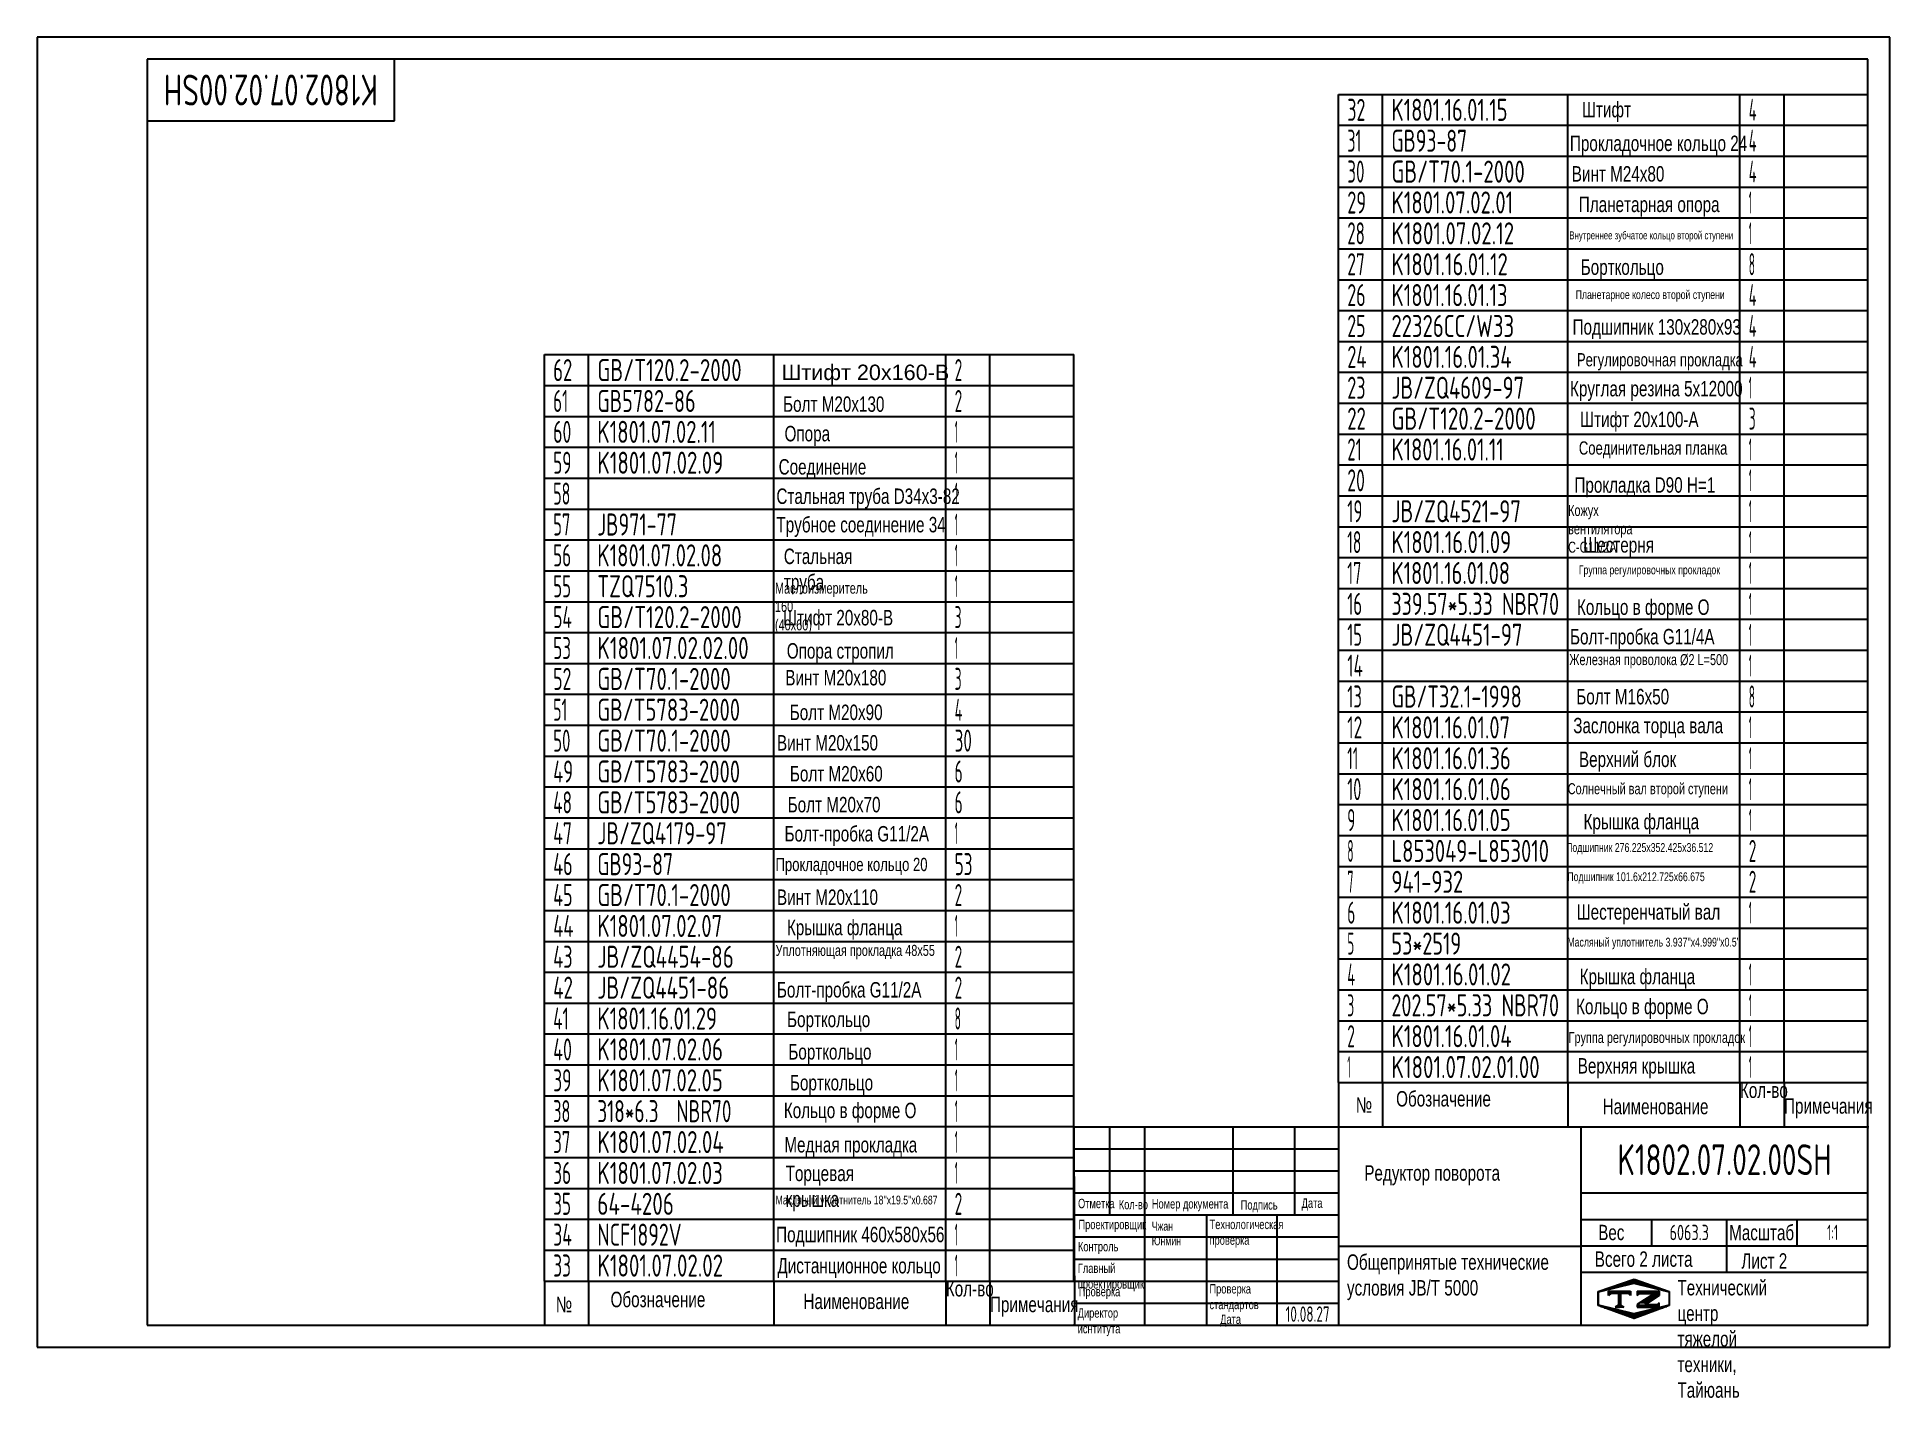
# Model space of a CAD drawing. Header units: millimetres. Extents: x 14 to 434, y -12 to 297.
import ezdxf
from ezdxf.enums import TextEntityAlignment as Align

# ---------------------------------------------------------------- set-up
doc = ezdxf.new("R2010")
doc.units = ezdxf.units.MM
doc.header["$LTSCALE"] = 10
doc.linetypes.add('F', pattern=[0.75, 0.5, -0.25])
doc.linetypes.add('G', pattern=[2, 1.25, -0.25, 0.25, -0.25])
for name, color, linetype in [('01', 7, 'Continuous'), ('02', 1, 'Continuous'), ('04', 2, 'F'), ('05', 4, 'G'), ('11', 3, 'Continuous'), ('THICK', 7, 'Continuous')]:
    doc.layers.add(name, color=color, linetype=linetype)
doc.styles.get("Standard").update_dxf_attribs({"font": 'isocp', "width": 0.707, "bigfont": 'intecad.shx'})

msp = doc.modelspace()

# ---------------------------------------------------------------- texts
at = {"layer": '01', "attachment_point": 1}
for s, insert, char_height in [('{\\fArial|b0|i0|c204|p34;Отметка}', (250.42, 33.64), 2.1304), ('{\\fArial|b0|i0|c204|p34;Дата}', (301.11, 33.72), 2.1304), ('{\\fArial|b0|i0|c204|p34;Кол-во}', (259.66, 33.4), 2.1304), ('{\\fArial|b0|i0|c204|p34;Номер документа}', (267.14, 33.56), 2.1304), ('{\\fArial|b0|i0|c204|p34;Подпись}', (287.29, 33.32), 2.1304), ('{\\fArial|b0|i0|c204|p34;Проектировщик}', (250.51, 28.88), 2.1304), ('{\\fArial|b0|i0|c204|p34;Технологическая\\Pпроверка}', (280.23, 28.9), 2.1304), ('{\\fArial|b0|i0|c204|p34;Вес}', (368.34, 27.74), 3.4797), ('{\\fArial|b0|i0|c204|p34;Контроль}', (250.39, 23.87), 2.1304), ('{\\fArial|b0|i0|c204|p34;Главный\\Pпроектировщик}', (250.37, 18.96), 2.1304), ('{\\fArial|b0|i0|c204|p34;Проверка}', (250.58, 13.66), 2.1304), ('{\\fArial|b0|i0|c204|p34;Проверка\\Pстандартов}', (280.21, 14.3), 2.1304), ('{\\fArial|b0|i0|c204|p34;Директор\\Pиснтитута}', (250.34, 8.82), 2.1304), ('{\\fArial|b0|i0|c204|p34;Дата}', (282.63, 7.4), 2.1304)]:
    msp.add_mtext(s, dxfattribs=dict(at, insert=insert, char_height=char_height))
at = {"layer": '01', "insert": (386.3, 15.22), "char_height": 3.4797, "width": 0.1635, "attachment_point": 1}
msp.add_mtext('{\\fArial|b0|i0|c204|p34;Технический центр\\Pтяжелой техники, Тайюань}', dxfattribs=at)
at = {"layer": '05', "insert": (398.02, 27.72), "char_height": 3.4811, "attachment_point": 1}
msp.add_mtext('{\\fArial|b0|i0|c204|p34;\\C0;Масштаб}', dxfattribs=at)
at = {"layer": '11', "width": 0.696347}
msp.add_text('K1802.07.02.00SH', height=7, rotation=180, dxfattribs=at).set_placement((91.72, 288.5), (43.19, 288.5), align=Align.FIT)
at = {"layer": '11'}
for s, height, width, p, p2 in [('32', 5, 0.626049, (311.45, 278), (315.56, 278)), ('K1801.16.01.15', 5, 0.693039, (321.45, 278), (347.78, 278)), ('4', 5, 0.543846, (402.45, 278), (404.22, 278)), ('31', 5, 0.606, (311.45, 271), (314.64, 271)), ('GB93-87', 5, 0.692981, (321.45, 271), (338.62, 271)), ('4', 5, 0.543846, (402.45, 271), (404.22, 271)), ('30', 5, 0.622213, (311.45, 264), (315.35, 264)), ('GB/T70.1-2000', 5, 0.698973, (321.45, 264), (351.69, 264)), ('4', 5, 0.543846, (402.45, 264), (404.22, 264)), ('29', 5, 0.640341, (311.45, 257), (315.69, 257)), ('K1801.07.02.01', 5, 0.693669, (321.45, 257), (349.05, 257)), ('1', 5, 0.404, (402.45, 257), (403.16, 257)), ('28', 5, 0.636523, (311.45, 250), (315.43, 250)), ('K1801.07.02.12', 5, 0.693769, (321.45, 250), (349.26, 250)), ('1', 5, 0.404, (402.45, 250), (403.16, 250)), ('27', 5, 0.636523, (311.45, 243), (315.43, 243)), ('K1801.16.01.12', 5, 0.693074, (321.45, 243), (347.84, 243)), ('8', 5, 0.514182, (402.45, 243), (403.87, 243)), ('26', 5, 0.639213, (311.45, 236), (315.61, 236)), ('K1801.16.01.13', 5, 0.693039, (321.45, 236), (347.78, 236)), ('4', 5, 0.543846, (402.45, 236), (404.22, 236)), ('25', 5, 0.638783, (311.45, 229), (315.58, 229)), ('22326CC/W33', 5, 0.695976, (321.45, 229), (349.26, 229)), ('4', 5, 0.543846, (402.45, 229), (404.22, 229)), ('24', 5, 0.641743, (311.45, 222), (315.79, 222)), ('K1801.16.01.34', 5, 0.693499, (321.45, 222), (348.69, 222)), ('4', 5, 0.543846, (402.45, 222), (404.22, 222)), ('62', 5, 0.658345, (131.45, 219), (135.77, 219)), ('GB/T120.2-2000', 5, 0.699573, (141.45, 219), (174.16, 219)), ('2', 5, 0.562593, (222.45, 219), (224.17, 219)), ('23', 5, 0.638783, (311.45, 215), (315.58, 215)), ('JB/ZQ4609-97', 5, 0.69475, (321.45, 215), (351.53, 215)), ('1', 5, 0.404, (402.45, 215), (403.16, 215)), ('61', 5, 0.646294, (131.45, 212), (134.85, 212)), ('GB5782-86', 5, 0.696149, (141.45, 212), (163.73, 212)), ('2', 5, 0.562593, (222.45, 212), (224.17, 212)), ('60', 5, 0.656039, (131.45, 205), (135.56, 205)), ('K1801.07.02.11', 5, 0.693325, (141.45, 205), (168.34, 205)), ('1', 5, 0.404, (222.45, 205), (223.16, 205)), ('22', 5, 0.639754, (311.45, 208), (315.65, 208)), ('GB/T120.2-2000', 5, 0.699573, (321.45, 208), (354.16, 208)), ('3', 5, 0.527686, (402.45, 208), (404.01, 208)), ('21', 5, 0.623098, (311.45, 201), (314.73, 201)), ('K1801.16.01.11', 5, 0.692581, (321.45, 201), (346.92, 201)), ('1', 5, 0.404, (402.45, 201), (403.16, 201)), ('59', 5, 0.626756, (131.45, 198), (135.6, 198)), ('K1801.07.02.09', 5, 0.694109, (141.45, 198), (170.01, 198)), ('1', 5, 0.404, (222.45, 198), (223.16, 198)), ('20', 5, 0.636567, (311.45, 194), (315.44, 194)), ('1', 5, 0.404, (402.45, 194), (403.16, 194)), ('58', 5, 0.62216, (131.45, 191), (135.34, 191)), ('1', 5, 0.404, (222.45, 191), (223.16, 191)), ('57', 5, 0.62216, (131.45, 184), (135.34, 184)), ('JB971-77', 5, 0.686813, (141.45, 184), (159.5, 184)), ('1', 5, 0.404, (222.45, 184), (223.16, 184)), ('19', 5, 0.612447, (311.45, 187), (314.89, 187)), ('JB/ZQ4521-97', 5, 0.694455, (321.45, 187), (350.81, 187)), ('1', 5, 0.404, (402.45, 187), (403.16, 187)), ('18', 5, 0.606, (311.45, 180), (314.64, 180)), ('K1801.16.01.09', 5, 0.69345, (321.45, 180), (348.59, 180)), ('1', 5, 0.404, (402.45, 180), (403.16, 180)), ('56', 5, 0.625398, (131.45, 177), (135.52, 177)), ('K1801.07.02.08', 5, 0.693996, (141.45, 177), (169.75, 177)), ('1', 5, 0.404, (222.45, 177), (223.16, 177)), ('17', 5, 0.606, (311.45, 173), (314.64, 173)), ('K1801.16.01.08', 5, 0.693325, (321.45, 173), (348.34, 173)), ('1', 5, 0.404, (402.45, 173), (403.16, 173)), ('55', 5, 0.624881, (131.45, 170), (135.49, 170)), ('TZQ7510.3', 5, 0.6893, (141.45, 170), (162.1, 170)), ('1', 5, 0.404, (222.45, 170), (223.16, 170)), ('54', 5, 0.628444, (131.45, 163), (135.7, 163)), ('GB/T120.2-2000', 5, 0.699573, (141.45, 163), (174.16, 163)), ('3', 5, 0.527686, (222.45, 163), (224.01, 163)), ('16', 5, 0.610556, (311.45, 166), (314.81, 166)), ('339.57*5.33 NBR70', 5, 0.693793, (321.45, 166), (359.45, 166)), ('1', 5, 0.404, (402.45, 166), (403.16, 166)), ('15', 5, 0.609833, (311.45, 159), (314.78, 159)), ('JB/ZQ4451-97', 5, 0.694602, (321.45, 159), (351.16, 159)), ('1', 5, 0.404, (402.45, 159), (403.16, 159)), ('53', 5, 0.624881, (131.45, 156), (135.49, 156)), ('K1801.07.02.02.00', 5, 0.69624, (141.45, 156), (175.76, 156)), ('1', 5, 0.404, (222.45, 156), (223.16, 156)), ('14', 5, 0.614783, (311.45, 152), (314.99, 152)), ('1', 5, 0.404, (402.45, 152), (403.16, 152)), ('52', 5, 0.626049, (131.45, 149), (135.56, 149)), ('GB/T70.1-2000', 5, 0.698973, (141.45, 149), (171.69, 149)), ('3', 5, 0.527686, (222.45, 149), (224.01, 149)), ('51', 5, 0.606, (131.45, 142), (134.64, 142)), ('GB/T5783-2000', 5, 0.699493, (141.45, 142), (173.81, 142)), ('4', 5, 0.543846, (222.45, 142), (224.22, 142)), ('13', 5, 0.609833, (311.45, 145), (314.78, 145)), ('GB/T32.1-1998', 5, 0.698789, (321.45, 145), (351, 145)), ('8', 5, 0.514182, (402.45, 145), (403.87, 145)), ('12', 5, 0.611465, (311.45, 138), (314.85, 138)), ('K1801.16.01.07', 5, 0.693325, (321.45, 138), (348.34, 138)), ('1', 5, 0.404, (402.45, 138), (403.16, 138)), ('50', 5, 0.622213, (131.45, 135), (135.35, 135)), ('GB/T70.1-2000', 5, 0.698973, (141.45, 135), (171.69, 135)), ('30', 5, 0.622213, (222.45, 135), (226.35, 135)), ('11', 5, 0.582235, (311.45, 131), (313.93, 131)), ('K1801.16.01.36', 5, 0.693412, (321.45, 131), (348.51, 131)), ('1', 5, 0.404, (402.45, 131), (403.16, 131)), ('49', 5, 0.632401, (131.45, 128), (135.95, 128)), ('GB/T5783-2000', 5, 0.699493, (141.45, 128), (173.81, 128)), ('6', 5, 0.600695, (222.45, 128), (224.26, 128)), ('48', 5, 0.628444, (131.45, 121), (135.7, 121)), ('GB/T5783-2000', 5, 0.699493, (141.45, 121), (173.81, 121)), ('6', 5, 0.600695, (222.45, 121), (224.26, 121)), ('10', 5, 0.606076, (311.45, 124), (314.64, 124)), ('K1801.16.01.06', 5, 0.693412, (321.45, 124), (348.51, 124)), ('1', 5, 0.404, (402.45, 124), (403.16, 124)), ('9', 5, 0.579528, (311.45, 117), (313.26, 117)), ('K1801.16.01.05', 5, 0.693398, (321.45, 117), (348.48, 117)), ('1', 5, 0.404, (402.45, 117), (403.16, 117)), ('47', 5, 0.628444, (131.45, 114), (135.7, 114)), ('JB/ZQ4179-97', 5, 0.69446, (141.45, 114), (170.82, 114)), ('1', 5, 0.404, (222.45, 114), (223.16, 114)), ('8', 5, 0.514182, (311.45, 110), (312.87, 110)), ('L853049-L853010', 5, 0.696658, (321.45, 110), (357.17, 110)), ('2', 5, 0.562593, (402.45, 110), (404.17, 110)), ('46', 5, 0.631229, (131.45, 107), (135.87, 107)), ('GB93-87', 5, 0.692981, (141.45, 107), (158.62, 107)), ('53', 5, 0.624881, (222.45, 107), (226.49, 107)), ('45', 5, 0.630783, (131.45, 100), (135.84, 100)), ('GB/T70.1-2000', 5, 0.698973, (141.45, 100), (171.69, 100)), ('2', 5, 0.562593, (222.45, 100), (224.17, 100)), ('7', 5, 0.514182, (311.45, 103), (312.87, 103)), ('941-932', 5, 0.690202, (321.45, 103), (337.73, 103)), ('2', 5, 0.562593, (402.45, 103), (404.17, 103)), ('6', 5, 0.600695, (311.45, 96), (313.26, 96)), ('K1801.16.01.03', 5, 0.693398, (321.45, 96), (348.48, 96)), ('1', 5, 0.404, (402.45, 96), (403.16, 96)), ('44', 5, 0.633862, (131.45, 93), (136.05, 93)), ('K1801.07.02.07', 5, 0.693996, (141.45, 93), (169.75, 93)), ('1', 5, 0.404, (222.45, 93), (223.16, 93)), ('5', 5, 0.527686, (311.45, 89), (313.01, 89)), ('53*2519', 5, 0.684053, (321.45, 89), (337.26, 89)), ('43', 5, 0.630783, (131.45, 86), (135.84, 86)), ('JB/ZQ4454-86', 5, 0.695084, (141.45, 86), (172.38, 86)), ('2', 5, 0.562593, (222.45, 86), (224.17, 86)), ('42', 5, 0.63179, (131.45, 79), (135.91, 79)), ('JB/ZQ4451-86', 5, 0.694668, (141.45, 79), (171.32, 79)), ('2', 5, 0.562593, (222.45, 79), (224.17, 79)), ('4', 5, 0.543846, (311.45, 82), (313.22, 82)), ('K1801.16.01.02', 5, 0.69343, (321.45, 82), (348.55, 82)), ('1', 5, 0.404, (402.45, 82), (403.16, 82)), ('3', 5, 0.527686, (311.45, 75), (313.01, 75)), ('202.57*5.33 NBR70', 5, 0.694014, (321.45, 75), (359.45, 75)), ('1', 5, 0.404, (402.45, 75), (403.16, 75)), ('41', 5, 0.614783, (131.45, 72), (134.99, 72)), ('K1801.16.01.29', 5, 0.69345, (141.45, 72), (168.59, 72)), ('8', 5, 0.514182, (222.45, 72), (223.87, 72)), ('2', 5, 0.562593, (311.45, 68), (313.17, 68)), ('K1801.16.01.04', 5, 0.693499, (321.45, 68), (348.69, 68)), ('1', 5, 0.404, (402.45, 68), (403.16, 68)), ('40', 5, 0.62849, (131.45, 65), (135.7, 65)), ('K1801.07.02.06', 5, 0.694074, (141.45, 65), (169.93, 65)), ('1', 5, 0.404, (222.45, 65), (223.16, 65)), ('39', 5, 0.626756, (131.45, 58), (135.6, 58)), ('K1801.07.02.05', 5, 0.694061, (141.45, 58), (169.9, 58)), ('1', 5, 0.404, (222.45, 58), (223.16, 58)), ('1', 5, 0.404, (311.45, 61), (312.16, 61)), ('K1801.07.02.01.00', 5, 0.696017, (321.45, 61), (355.06, 61)), ('1', 5, 0.404, (402.45, 61), (403.16, 61)), ('38', 5, 0.62216, (131.45, 51), (135.34, 51)), ('318*6.3  NBR70', 5, 0.694881, (141.45, 51), (171.86, 51)), ('1', 5, 0.404, (222.45, 51), (223.16, 51)), ('37', 5, 0.62216, (131.45, 44), (135.34, 44)), ('K1801.07.02.04', 5, 0.694153, (141.45, 44), (170.11, 44)), ('1', 5, 0.404, (222.45, 44), (223.16, 44)), ('36', 5, 0.625398, (131.45, 37), (135.52, 37)), ('K1801.07.02.03', 5, 0.694061, (141.45, 37), (169.9, 37)), ('1', 5, 0.404, (222.45, 37), (223.16, 37)), ('K1802.07.02.00SH', 7, 0.696347, (372.69, 39), (421.22, 39)), ('35', 5, 0.624881, (131.45, 30), (135.49, 30)), ('64-4206', 5, 0.694251, (141.45, 30), (158.81, 30)), ('2', 5, 0.562593, (222.45, 30), (224.17, 30)), ('34', 5, 0.628444, (131.45, 23), (135.7, 23)), ('NCF1892V', 5, 0.687904, (141.45, 23), (160.56, 23)), ('1', 5, 0.404, (222.45, 23), (223.16, 23)), ('6063.3', 3.5, 0.689733, (384.5, 24.25), (393.41, 24.25)), ('1:1', 3.5, 0.614783, (420.22, 24.25), (422.69, 24.25)), ('33', 5, 0.624881, (131.45, 16), (135.49, 16)), ('K1801.07.02.02', 5, 0.694091, (141.45, 16), (169.96, 16)), ('1', 5, 0.404, (222.45, 16), (223.16, 16)), ('10.08.27', 3.5, 0.642055, (297.45, 5.75), (307.45, 5.75))]:
    msp.add_text(s, height=height, dxfattribs=dict(at, width=width)).set_placement(p, p2, align=Align.FIT)
at = {"layer": '11', "attachment_point": 1}
for s, insert, char_height, width in [('{\\fArial|b0|i0|c204|p34;Штифт}', (364.65, 282.3), 3.5, 0.1443), ('{\\fArial|b0|i0|c204|p34;Регулировочная прокладка}', (363.5, 225.35), 3, 45.9304), ('\\A1;{\\fArial|b0|i0|c204|p34;Кожух вентилятора \\fArial|b0|i0|c0|p34;C-G11/2A}', (361.51, 190.94), 2.5, 0.1426), ('{\\fArial|b0|i0|c204|p34;Стальная труба}', (183.73, 181.03), 3.5, 0.1675), ('{\\fArial|b0|i0|c204|p34;Маслоизмеритель 160 (40х60)}', (181.72, 173.33), 2.5, 0.1675), ('{\\fArial|b0|i0|c204|p34;Верхний блок}', (363.96, 135.02), 3.5, 24.5669), ('{\\fArial|b0|i0|c204|p34;Торцевая крышка}', (184.14, 41.15), 3.5, 0.1443), ('{\\fArial|b0|i0|c204|p34;\\C0;Чжан Юнмин}', (267.12, 28.43), 2, 0.0852), ('{\\fArial|b0|i0|c204|p34;\\C0;Обозначение}', (144.45, 12.57), 3.5, 0.4329), ('{\\fArial|b0|i0|c204|p34;\\C0;Наименование}', (188.17, 12.14), 3.5, 0.2886)]:
    msp.add_mtext(s, dxfattribs=dict(at, insert=insert, char_height=char_height, width=width))
for s, insert, char_height in [('{\\fArial|b0|i0|c204|p34;Прокладочное кольцо 24}', (361.91, 274.66), 3.5), ('{\\fArial|b0|i0|c204|p34;Винт М24х80}', (362.34, 267.74), 3.5), ('{\\fArial|b0|i0|c204|p34;Планетарная опора}', (363.93, 260.82), 3.5), ('{\\fArial|b0|i0|c204|p34;Внутреннее зубчатое кольцо второй ступени}', (361.77, 252.95), 1.8), ('{\\fArial|b0|i0|c204|p34;Борткольцо}', (364.36, 246.59), 3.5), ('{\\fArial|b0|i0|c204|p34;Планетарное колесо второй ступени}', (363.22, 239.6), 2), ('{\\fArial|b0|i0|c204|p34;Подшипник 130х280х93}', (362.51, 233.04), 3.5), ('{\\fArial|b0|i0|c204|p34;\\W1;Штифт 20х160-В}', (183.22, 222.74), 3.5), ('{\\fArial|b0|i0|c204|p34;Круглая резина 5х12000}', (361.94, 219.05), 3.5), ('{\\fArial|b0|i0|c204|p34;Болт М20х130}', (183.56, 215.54), 3.5), ('{\\fArial|b0|i0|c204|p34;Штифт 20х100-А}', (364.22, 212.07), 3.5), ('{\\fArial|b0|i0|c204|p34;Опора}', (183.89, 208.85), 3.5), ('{\\fArial|b0|i0|c204|p34;Соединительная планка}', (363.94, 205.34), 3), ('{\\fArial|b0|i0|c204|p34;Соединение}', (182.55, 201.32), 3.5), ('{\\fArial|b0|i0|c204|p34;Стальная труба \\fArial|b0|i0|c0|p34;D34x3-82}', (182.05, 194.66), 3.5), ('{\\fArial|b0|i0|c204|p34;Прокладка \\fArial|b0|i0|c0|p34;D90 H=1}', (362.94, 197.21), 3.5), ('{\\fArial|b0|i0|c204|p34;Трубное соединение 34}', (182.05, 188.22), 3.5), ('{\\fArial|b0|i0|c204|p34;Шестерня}', (364.93, 183.63), 3.5), ('{\\fArial|b0|i0|c204|p34;Группа регулировочных прокладок}', (363.93, 177.21), 2), ('{\\fArial|b0|i0|c204|p34;Кольцо в форме О}', (363.51, 169.52), 3.5), ('{\\fArial|b0|i0|c204|p34;Штифт 20х80-В}', (183.56, 167.13), 3.5), ('{\\fArial|b0|i0|c204|p34;Опора стропил}', (184.4, 159.6), 3.5), ('\\A1;{\\fArial|b0|i0|c204|p34;Болт-пробка \\fArial|b0|i0|c0|p34;G11/4A}', (361.94, 162.82), 3.5), ('{\\fArial|b0|i0|c204|p34;Железная проволока %%C2 \\fArial|b0|i0|c0|p34;L=500}', (361.79, 157.12), 2.5), ('{\\fArial|b0|i0|c204|p34;Винт М20х180}', (184.06, 153.53), 3.5), ('{\\fArial|b0|i0|c204|p34;Болт М16х50}', (363.36, 149.23), 3.5), ('{\\fArial|b0|i0|c204|p34;Болт М20х90}', (185.07, 145.67), 3.5), ('{\\fArial|b0|i0|c204|p34;Винт М20х150}', (182.17, 138.76), 3.5), ('{\\fArial|b0|i0|c204|p34;Заслонка торца вала}', (362.67, 142.67), 3.5), ('{\\fArial|b0|i0|c204|p34;Болт М20х60}', (185.1, 131.75), 3.5), ('{\\fArial|b0|i0|c204|p34;Солнечный вал второй ступени}', (361.42, 127.85), 2.5), ('{\\fArial|b0|i0|c204|p34;Болт М20х70}', (184.6, 124.75), 3.5), ('\\A1;{\\fArial|b0|i0|c204|p34;Болт-пробка \\fArial|b0|i0|c0|p34;G11/2A}', (183.89, 118.14), 3.5), ('{\\fArial|b0|i0|c204|p34;Крышка фланца}', (365.01, 120.89), 3.5), ('{\\fArial|b0|i0|c204|p34;Подшипник 276.225х352.425х36.512}', (361.06, 114.27), 2), ('{\\fArial|b0|i0|c204|p34;Прокладочное кольцо 20}', (181.85, 110.93), 3), ('{\\fArial|b0|i0|c204|p34;Подшипник 101.6х212.725х66.675}', (361.34, 107.65), 2), ('{\\fArial|b0|i0|c204|p34;Винт М20х110}', (182.17, 103.76), 3.5), ('{\\fArial|b0|i0|c204|p34;Крышка фланца}', (184.43, 96.9), 3.5), ('{\\fArial|b0|i0|c204|p34;Шестеренчатый вал}', (363.45, 100.42), 3.5), ("{\\fArial|b0|i0|c204|p34;Масляный уплотнитель 3.937\\fArial|b0|i0|c0|p34;''x4.999''x0.5''}", (361.34, 92.82), 2), ('{\\fArial|b0|i0|c204|p34;Уплотняющая прокладка 48х55}', (181.86, 91.2), 2.5), ('{\\fArial|b0|i0|c204|p34;Крышка фланца}', (364.11, 85.78), 3.5), ('\\A1;{\\fArial|b0|i0|c204|p34;Болт-пробка \\fArial|b0|i0|c0|p34;G11/2A}', (182.16, 82.77), 3.5), ('{\\fArial|b0|i0|c204|p34;Борткольцо}', (184.46, 76.05), 3.5), ('{\\fArial|b0|i0|c204|p34;Кольцо в форме О}', (363.31, 78.98), 3.5), ('{\\fArial|b0|i0|c204|p34;Группа регулировочных прокладок}', (361.61, 71.46), 2.5), ('{\\fArial|b0|i0|c204|p34;Борткольцо}', (184.75, 68.71), 3.5), ('{\\fArial|b0|i0|c204|p34;Верхняя крышка}', (363.69, 65.54), 3.5), ('{\\fArial|b0|i0|c204|p34;Борткольцо}', (185.12, 61.71), 3.5), ('{\\fArial|b0|i0|c204|p34;\\C0;Кол-во}', (400.45, 60), 3.5), ('{\\fArial|b0|i0|c204|p34;Кольцо в форме О}', (183.73, 55.42), 3.5), ('{\\fArial|b0|i0|c204|p34;\\C0;№}', (313.38, 56.63), 3.5), ('{\\fArial|b0|i0|c204|p34;\\C0;Обозначение}', (322.52, 58.06), 3.5), ('{\\fArial|b0|i0|c204|p34;\\C0;Наименование}', (369.32, 56.31), 3.5), ('{\\fArial|b0|i0|c204|p34;\\C0;Примечания}', (410.45, 56.44), 3.5), ('{\\fArial|b0|i0|c204|p34;Медная прокладка}', (183.85, 47.64), 3.5), ('{\\fArial|b0|i0|c204|p34;Редуктор поворота}', (315.3, 41.24), 3.5), ("{\\fArial|b0|i0|c204|p34;Масляный уплотнитель 18\\fArial|b0|i0|c0|p34;''x19.5''x0.687}", (181.85, 34.36), 2), ('{\\fArial|b0|i0|c204|p34;Подшипник 460х580х56}', (181.99, 27.3), 3.5), ('{\\fArial|b0|i0|c204|p34;\\C0;Общепринятые технические\\Pусловия \\fArial|b0|i0|c0|p34;JB/T 5000}', (311.38, 21.04), 3.5), ('{\\fArial|b0|i0|c204|p34;\\C0;Всего 2 листа}', (367.55, 21.72), 3.5), ('{\\fArial|b0|i0|c204|p34;\\C0;Лист 2}', (400.78, 21.3), 3.5), ('{\\fArial|b0|i0|c204|p34;Дистанционное кольцо}', (182.28, 20.23), 3.5), ('{\\fArial|b0|i0|c204|p34;\\C0;Кол-во}', (220.45, 15), 3.5), ('{\\fArial|b0|i0|c204|p34;\\C0;№}', (132.04, 11.42), 3.5), ('{\\fArial|b0|i0|c204|p34;\\C0;Примечания}', (230.45, 11.44), 3.5)]:
    msp.add_mtext(s, dxfattribs=dict(at, insert=insert, char_height=char_height))

# ---------------------------------------------------------------- blocks, each defined once
blk = doc.blocks.new('*U17', base_point=(251.96, 168.31))
at = {"layer": '01'}
for p, q in [((251.96, 168.31), (251.96, 182.31)), ((195.96, 168.31), (251.96, 168.31))]:
    blk.add_line(p, q, dxfattribs=at)
blk = doc.blocks.new('*U18')
at = {"layer": '04'}
blk.add_blockref('*U17', (0, 0), dxfattribs=at)
blk = doc.blocks.new('*U19')
at = {"layer": '01'}
for points in [[(415, 292), (25, 292)], [(25, 292), (25, 5)], [(415, 5), (415, 292)], [(25, 5), (415, 5)]]:
    blk.add_lwpolyline(points, dxfattribs=at)
at = {"layer": '02'}
for points in [[(420, 297), (0, 297)], [(0, 297), (0, 0)], [(420, 0), (420, 297)], [(0, 0), (420, 0)]]:
    blk.add_lwpolyline(points, dxfattribs=at)
blk = doc.blocks.new('*U24')
at = {"layer": '01'}
for p, q in [((0, -7), (0, 0)), ((120, -7), (120, 0))]:
    blk.add_line(p, q, dxfattribs=at)
at = {"layer": '02'}
for p, q in [((0, 0), (10, 0)), ((10, -7), (10, 0)), ((10, 0), (52, 0)), ((52, -7), (52, 0)), ((52, 0), (91, 0)), ((91, -7), (91, 0)), ((91, 0), (101, 0)), ((101, -7), (101, 0)), ((101, 0), (120, 0))]:
    blk.add_line(p, q, dxfattribs=at)
blk = doc.blocks.new('*U25')
at = {"layer": '01'}
for p, q in [((0, -7), (0, 0)), ((120, -7), (120, 0))]:
    blk.add_line(p, q, dxfattribs=at)
at = {"layer": '02'}
for p, q in [((0, 0), (10, 0)), ((10, -7), (10, 0)), ((10, 0), (52, 0)), ((52, -7), (52, 0)), ((52, 0), (91, 0)), ((91, -7), (91, 0)), ((91, 0), (101, 0)), ((101, -7), (101, 0)), ((101, 0), (120, 0))]:
    blk.add_line(p, q, dxfattribs=at)
blk = doc.blocks.new('*U26')
at = {"layer": '01'}
for p, q in [((0, -7), (0, 0)), ((120, -7), (120, 0))]:
    blk.add_line(p, q, dxfattribs=at)
at = {"layer": '02'}
for p, q in [((0, 0), (10, 0)), ((10, -7), (10, 0)), ((10, 0), (52, 0)), ((52, -7), (52, 0)), ((52, 0), (91, 0)), ((91, -7), (91, 0)), ((91, 0), (101, 0)), ((101, -7), (101, 0)), ((101, 0), (120, 0))]:
    blk.add_line(p, q, dxfattribs=at)
blk = doc.blocks.new('*U27')
at = {"layer": '01'}
for p, q in [((0, -7), (0, 0)), ((120, -7), (120, 0))]:
    blk.add_line(p, q, dxfattribs=at)
at = {"layer": '02'}
for p, q in [((0, 0), (10, 0)), ((10, -7), (10, 0)), ((10, 0), (52, 0)), ((52, -7), (52, 0)), ((52, 0), (91, 0)), ((91, -7), (91, 0)), ((91, 0), (101, 0)), ((101, -7), (101, 0)), ((101, 0), (120, 0))]:
    blk.add_line(p, q, dxfattribs=at)
blk = doc.blocks.new('*U28')
at = {"layer": '01'}
for p, q in [((0, -7), (0, 0)), ((120, -7), (120, 0))]:
    blk.add_line(p, q, dxfattribs=at)
at = {"layer": '02'}
for p, q in [((0, 0), (10, 0)), ((10, -7), (10, 0)), ((10, 0), (52, 0)), ((52, -7), (52, 0)), ((52, 0), (91, 0)), ((91, -7), (91, 0)), ((91, 0), (101, 0)), ((101, -7), (101, 0)), ((101, 0), (120, 0))]:
    blk.add_line(p, q, dxfattribs=at)
blk = doc.blocks.new('*U29')
at = {"layer": '01'}
for p, q in [((0, -7), (0, 0)), ((120, -7), (120, 0))]:
    blk.add_line(p, q, dxfattribs=at)
at = {"layer": '02'}
for p, q in [((0, 0), (10, 0)), ((10, -7), (10, 0)), ((10, 0), (52, 0)), ((52, -7), (52, 0)), ((52, 0), (91, 0)), ((91, -7), (91, 0)), ((91, 0), (101, 0)), ((101, -7), (101, 0)), ((101, 0), (120, 0))]:
    blk.add_line(p, q, dxfattribs=at)
blk = doc.blocks.new('*U30')
at = {"layer": '01'}
for p, q in [((0, -7), (0, 0)), ((120, -7), (120, 0))]:
    blk.add_line(p, q, dxfattribs=at)
at = {"layer": '02'}
for p, q in [((0, 0), (10, 0)), ((10, -7), (10, 0)), ((10, 0), (52, 0)), ((52, -7), (52, 0)), ((52, 0), (91, 0)), ((91, -7), (91, 0)), ((91, 0), (101, 0)), ((101, -7), (101, 0)), ((101, 0), (120, 0))]:
    blk.add_line(p, q, dxfattribs=at)
blk = doc.blocks.new('*U31')
at = {"layer": '01'}
for p, q in [((0, -7), (0, 0)), ((120, -7), (120, 0))]:
    blk.add_line(p, q, dxfattribs=at)
at = {"layer": '02'}
for p, q in [((0, 0), (10, 0)), ((10, -7), (10, 0)), ((10, 0), (52, 0)), ((52, -7), (52, 0)), ((52, 0), (91, 0)), ((91, -7), (91, 0)), ((91, 0), (101, 0)), ((101, -7), (101, 0)), ((101, 0), (120, 0))]:
    blk.add_line(p, q, dxfattribs=at)
blk = doc.blocks.new('*U32')
at = {"layer": '01'}
for p, q in [((0, -7), (0, 0)), ((120, -7), (120, 0))]:
    blk.add_line(p, q, dxfattribs=at)
at = {"layer": '02'}
for p, q in [((0, 0), (10, 0)), ((10, -7), (10, 0)), ((10, 0), (52, 0)), ((52, -7), (52, 0)), ((52, 0), (91, 0)), ((91, -7), (91, 0)), ((91, 0), (101, 0)), ((101, -7), (101, 0)), ((101, 0), (120, 0))]:
    blk.add_line(p, q, dxfattribs=at)
blk = doc.blocks.new('*U33')
at = {"layer": '01'}
for p, q in [((0, -7), (0, 0)), ((120, -7), (120, 0))]:
    blk.add_line(p, q, dxfattribs=at)
at = {"layer": '02'}
for p, q in [((0, 0), (10, 0)), ((10, -7), (10, 0)), ((10, 0), (52, 0)), ((52, -7), (52, 0)), ((52, 0), (91, 0)), ((91, -7), (91, 0)), ((91, 0), (101, 0)), ((101, -7), (101, 0)), ((101, 0), (120, 0))]:
    blk.add_line(p, q, dxfattribs=at)
blk = doc.blocks.new('*U34')
at = {"layer": '01'}
for p, q in [((0, -7), (0, 0)), ((120, -7), (120, 0))]:
    blk.add_line(p, q, dxfattribs=at)
at = {"layer": '02'}
for p, q in [((0, 0), (10, 0)), ((10, -7), (10, 0)), ((10, 0), (52, 0)), ((52, -7), (52, 0)), ((52, 0), (91, 0)), ((91, -7), (91, 0)), ((91, 0), (101, 0)), ((101, -7), (101, 0)), ((101, 0), (120, 0))]:
    blk.add_line(p, q, dxfattribs=at)
blk = doc.blocks.new('*U35')
at = {"layer": '01'}
for p, q in [((0, -7), (0, 0)), ((120, -7), (120, 0))]:
    blk.add_line(p, q, dxfattribs=at)
at = {"layer": '02'}
for p, q in [((0, 0), (10, 0)), ((10, -7), (10, 0)), ((10, 0), (52, 0)), ((52, -7), (52, 0)), ((52, 0), (91, 0)), ((91, -7), (91, 0)), ((91, 0), (101, 0)), ((101, -7), (101, 0)), ((101, 0), (120, 0))]:
    blk.add_line(p, q, dxfattribs=at)
blk = doc.blocks.new('*U36')
at = {"layer": '01'}
for p, q in [((0, -7), (0, 0)), ((120, -7), (120, 0))]:
    blk.add_line(p, q, dxfattribs=at)
at = {"layer": '02'}
for p, q in [((0, 0), (10, 0)), ((10, -7), (10, 0)), ((10, 0), (52, 0)), ((52, -7), (52, 0)), ((52, 0), (91, 0)), ((91, -7), (91, 0)), ((91, 0), (101, 0)), ((101, -7), (101, 0)), ((101, 0), (120, 0))]:
    blk.add_line(p, q, dxfattribs=at)
blk = doc.blocks.new('*U37')
at = {"layer": '01'}
for p, q in [((0, -7), (0, 0)), ((120, -7), (120, 0))]:
    blk.add_line(p, q, dxfattribs=at)
at = {"layer": '02'}
for p, q in [((0, 0), (10, 0)), ((10, -7), (10, 0)), ((10, 0), (52, 0)), ((52, -7), (52, 0)), ((52, 0), (91, 0)), ((91, -7), (91, 0)), ((91, 0), (101, 0)), ((101, -7), (101, 0)), ((101, 0), (120, 0))]:
    blk.add_line(p, q, dxfattribs=at)
blk = doc.blocks.new('*U38')
at = {"layer": '01'}
for p, q in [((0, -7), (0, 0)), ((120, -7), (120, 0))]:
    blk.add_line(p, q, dxfattribs=at)
at = {"layer": '02'}
for p, q in [((0, 0), (10, 0)), ((10, -7), (10, 0)), ((10, 0), (52, 0)), ((52, -7), (52, 0)), ((52, 0), (91, 0)), ((91, -7), (91, 0)), ((91, 0), (101, 0)), ((101, -7), (101, 0)), ((101, 0), (120, 0))]:
    blk.add_line(p, q, dxfattribs=at)
blk = doc.blocks.new('*U39')
at = {"layer": '01'}
for p, q in [((0, -7), (0, 0)), ((120, -7), (120, 0))]:
    blk.add_line(p, q, dxfattribs=at)
at = {"layer": '02'}
for p, q in [((0, 0), (10, 0)), ((10, -7), (10, 0)), ((10, 0), (52, 0)), ((52, -7), (52, 0)), ((52, 0), (91, 0)), ((91, -7), (91, 0)), ((91, 0), (101, 0)), ((101, -7), (101, 0)), ((101, 0), (120, 0))]:
    blk.add_line(p, q, dxfattribs=at)
blk = doc.blocks.new('*U40')
at = {"layer": '01'}
for p, q in [((0, -7), (0, 0)), ((120, -7), (120, 0))]:
    blk.add_line(p, q, dxfattribs=at)
at = {"layer": '02'}
for p, q in [((0, 0), (10, 0)), ((10, -7), (10, 0)), ((10, 0), (52, 0)), ((52, -7), (52, 0)), ((52, 0), (91, 0)), ((91, -7), (91, 0)), ((91, 0), (101, 0)), ((101, -7), (101, 0)), ((101, 0), (120, 0))]:
    blk.add_line(p, q, dxfattribs=at)
blk = doc.blocks.new('*U41')
at = {"layer": '01'}
for p, q in [((0, -7), (0, 0)), ((120, -7), (120, 0))]:
    blk.add_line(p, q, dxfattribs=at)
at = {"layer": '02'}
for p, q in [((0, 0), (10, 0)), ((10, -7), (10, 0)), ((10, 0), (52, 0)), ((52, -7), (52, 0)), ((52, 0), (91, 0)), ((91, -7), (91, 0)), ((91, 0), (101, 0)), ((101, -7), (101, 0)), ((101, 0), (120, 0))]:
    blk.add_line(p, q, dxfattribs=at)
blk = doc.blocks.new('*U42')
at = {"layer": '01'}
for p, q in [((0, -7), (0, 0)), ((120, -7), (120, 0))]:
    blk.add_line(p, q, dxfattribs=at)
at = {"layer": '02'}
for p, q in [((0, 0), (10, 0)), ((10, -7), (10, 0)), ((10, 0), (52, 0)), ((52, -7), (52, 0)), ((52, 0), (91, 0)), ((91, -7), (91, 0)), ((91, 0), (101, 0)), ((101, -7), (101, 0)), ((101, 0), (120, 0))]:
    blk.add_line(p, q, dxfattribs=at)
blk = doc.blocks.new('*U43')
at = {"layer": '01'}
for p, q in [((0, -7), (0, 0)), ((120, -7), (120, 0))]:
    blk.add_line(p, q, dxfattribs=at)
at = {"layer": '02'}
for p, q in [((0, 0), (10, 0)), ((10, -7), (10, 0)), ((10, 0), (52, 0)), ((52, -7), (52, 0)), ((52, 0), (91, 0)), ((91, -7), (91, 0)), ((91, 0), (101, 0)), ((101, -7), (101, 0)), ((101, 0), (120, 0))]:
    blk.add_line(p, q, dxfattribs=at)
blk = doc.blocks.new('*U44')
at = {"layer": '01'}
for p, q in [((0, -7), (0, 0)), ((120, -7), (120, 0))]:
    blk.add_line(p, q, dxfattribs=at)
at = {"layer": '02'}
for p, q in [((0, 0), (10, 0)), ((10, -7), (10, 0)), ((10, 0), (52, 0)), ((52, -7), (52, 0)), ((52, 0), (91, 0)), ((91, -7), (91, 0)), ((91, 0), (101, 0)), ((101, -7), (101, 0)), ((101, 0), (120, 0))]:
    blk.add_line(p, q, dxfattribs=at)
blk = doc.blocks.new('*U45')
at = {"layer": '01'}
for p, q in [((0, -7), (0, 0)), ((120, -7), (120, 0))]:
    blk.add_line(p, q, dxfattribs=at)
at = {"layer": '02'}
for p, q in [((0, 0), (10, 0)), ((10, -7), (10, 0)), ((10, 0), (52, 0)), ((52, -7), (52, 0)), ((52, 0), (91, 0)), ((91, -7), (91, 0)), ((91, 0), (101, 0)), ((101, -7), (101, 0)), ((101, 0), (120, 0))]:
    blk.add_line(p, q, dxfattribs=at)
blk = doc.blocks.new('*U46')
at = {"layer": '01'}
for p, q in [((0, -7), (0, 0)), ((120, -7), (120, 0))]:
    blk.add_line(p, q, dxfattribs=at)
at = {"layer": '02'}
for p, q in [((0, 0), (10, 0)), ((10, -7), (10, 0)), ((10, 0), (52, 0)), ((52, -7), (52, 0)), ((52, 0), (91, 0)), ((91, -7), (91, 0)), ((91, 0), (101, 0)), ((101, -7), (101, 0)), ((101, 0), (120, 0))]:
    blk.add_line(p, q, dxfattribs=at)
blk = doc.blocks.new('*U47')
at = {"layer": '01'}
for p, q in [((0, -7), (0, 0)), ((120, -7), (120, 0))]:
    blk.add_line(p, q, dxfattribs=at)
at = {"layer": '02'}
for p, q in [((0, 0), (10, 0)), ((10, -7), (10, 0)), ((10, 0), (52, 0)), ((52, -7), (52, 0)), ((52, 0), (91, 0)), ((91, -7), (91, 0)), ((91, 0), (101, 0)), ((101, -7), (101, 0)), ((101, 0), (120, 0))]:
    blk.add_line(p, q, dxfattribs=at)
blk = doc.blocks.new('*U48')
at = {"layer": '01'}
for p, q in [((0, -7), (0, 0)), ((120, -7), (120, 0))]:
    blk.add_line(p, q, dxfattribs=at)
at = {"layer": '02'}
for p, q in [((0, 0), (10, 0)), ((10, -7), (10, 0)), ((10, 0), (52, 0)), ((52, -7), (52, 0)), ((52, 0), (91, 0)), ((91, -7), (91, 0)), ((91, 0), (101, 0)), ((101, -7), (101, 0)), ((101, 0), (120, 0))]:
    blk.add_line(p, q, dxfattribs=at)
blk = doc.blocks.new('*U49')
at = {"layer": '01'}
for p, q in [((0, -7), (0, 0)), ((120, -7), (120, 0))]:
    blk.add_line(p, q, dxfattribs=at)
at = {"layer": '02'}
for p, q in [((0, 0), (10, 0)), ((10, -7), (10, 0)), ((10, 0), (52, 0)), ((52, -7), (52, 0)), ((52, 0), (91, 0)), ((91, -7), (91, 0)), ((91, 0), (101, 0)), ((101, -7), (101, 0)), ((101, 0), (120, 0))]:
    blk.add_line(p, q, dxfattribs=at)
blk = doc.blocks.new('*U50')
at = {"layer": '01'}
for p, q in [((0, -7), (0, 0)), ((120, -7), (120, 0))]:
    blk.add_line(p, q, dxfattribs=at)
at = {"layer": '02'}
for p, q in [((0, 0), (10, 0)), ((10, -7), (10, 0)), ((10, 0), (52, 0)), ((52, -7), (52, 0)), ((52, 0), (91, 0)), ((91, -7), (91, 0)), ((91, 0), (101, 0)), ((101, -7), (101, 0)), ((101, 0), (120, 0))]:
    blk.add_line(p, q, dxfattribs=at)
blk = doc.blocks.new('*U51')
at = {"layer": '01'}
for p, q in [((0, -7), (0, 0)), ((120, -7), (120, 0))]:
    blk.add_line(p, q, dxfattribs=at)
at = {"layer": '02'}
for p, q in [((0, 0), (10, 0)), ((10, -7), (10, 0)), ((10, 0), (52, 0)), ((52, -7), (52, 0)), ((52, 0), (91, 0)), ((91, -7), (91, 0)), ((91, 0), (101, 0)), ((101, -7), (101, 0)), ((101, 0), (120, 0))]:
    blk.add_line(p, q, dxfattribs=at)
blk = doc.blocks.new('*U52')
at = {"layer": '01'}
for p, q in [((0, -7), (0, 0)), ((120, -7), (120, 0))]:
    blk.add_line(p, q, dxfattribs=at)
at = {"layer": '02'}
for p, q in [((0, 0), (10, 0)), ((10, -7), (10, 0)), ((10, 0), (52, 0)), ((52, -7), (52, 0)), ((52, 0), (91, 0)), ((91, -7), (91, 0)), ((91, 0), (101, 0)), ((101, -7), (101, 0)), ((101, 0), (120, 0))]:
    blk.add_line(p, q, dxfattribs=at)
blk = doc.blocks.new('*U53')
at = {"layer": '01'}
for p, q in [((0, -7), (0, 0)), ((120, -7), (120, 0))]:
    blk.add_line(p, q, dxfattribs=at)
at = {"layer": '02'}
for p, q in [((0, 0), (10, 0)), ((10, -7), (10, 0)), ((10, 0), (52, 0)), ((52, -7), (52, 0)), ((52, 0), (91, 0)), ((91, -7), (91, 0)), ((91, 0), (101, 0)), ((101, -7), (101, 0)), ((101, 0), (120, 0))]:
    blk.add_line(p, q, dxfattribs=at)
blk = doc.blocks.new('*U54')
at = {"layer": '01'}
for p, q in [((0, -7), (0, 0)), ((120, -7), (120, 0))]:
    blk.add_line(p, q, dxfattribs=at)
at = {"layer": '02'}
for p, q in [((0, 0), (10, 0)), ((10, -7), (10, 0)), ((10, 0), (52, 0)), ((52, -7), (52, 0)), ((52, 0), (91, 0)), ((91, -7), (91, 0)), ((91, 0), (101, 0)), ((101, -7), (101, 0)), ((101, 0), (120, 0))]:
    blk.add_line(p, q, dxfattribs=at)
blk = doc.blocks.new('*U55')
at = {"layer": '01'}
for p, q in [((0, -7), (0, 0)), ((0, 0), (10, 0)), ((10, 0), (52, 0)), ((52, 0), (91, 0)), ((91, 0), (101, 0)), ((101, 0), (120, 0)), ((120, -7), (120, 0))]:
    blk.add_line(p, q, dxfattribs=at)
at = {"layer": '02'}
for p, q in [((10, -7), (10, 0)), ((52, -7), (52, 0)), ((91, -7), (91, 0)), ((101, -7), (101, 0))]:
    blk.add_line(p, q, dxfattribs=at)
blk = doc.blocks.new('*U58')
at = {"layer": '01'}
for p, q in [((0, -7), (0, 0)), ((120, -7), (120, 0))]:
    blk.add_line(p, q, dxfattribs=at)
at = {"layer": '02'}
for p, q in [((0, 0), (10, 0)), ((10, -7), (10, 0)), ((10, 0), (52, 0)), ((52, -7), (52, 0)), ((52, 0), (91, 0)), ((91, -7), (91, 0)), ((91, 0), (101, 0)), ((101, -7), (101, 0)), ((101, 0), (120, 0))]:
    blk.add_line(p, q, dxfattribs=at)
blk = doc.blocks.new('*U59')
at = {"layer": '01'}
for p, q in [((0, -7), (0, 0)), ((120, -7), (120, 0))]:
    blk.add_line(p, q, dxfattribs=at)
at = {"layer": '02'}
for p, q in [((0, 0), (10, 0)), ((10, -7), (10, 0)), ((10, 0), (52, 0)), ((52, -7), (52, 0)), ((52, 0), (91, 0)), ((91, -7), (91, 0)), ((91, 0), (101, 0)), ((101, -7), (101, 0)), ((101, 0), (120, 0))]:
    blk.add_line(p, q, dxfattribs=at)
blk = doc.blocks.new('*U60')
at = {"layer": '01'}
for p, q in [((0, -7), (0, 0)), ((120, -7), (120, 0))]:
    blk.add_line(p, q, dxfattribs=at)
at = {"layer": '02'}
for p, q in [((0, 0), (10, 0)), ((10, -7), (10, 0)), ((10, 0), (52, 0)), ((52, -7), (52, 0)), ((52, 0), (91, 0)), ((91, -7), (91, 0)), ((91, 0), (101, 0)), ((101, -7), (101, 0)), ((101, 0), (120, 0))]:
    blk.add_line(p, q, dxfattribs=at)
blk = doc.blocks.new('*U61')
at = {"layer": '01'}
for p, q in [((0, -7), (0, 0)), ((120, -7), (120, 0))]:
    blk.add_line(p, q, dxfattribs=at)
at = {"layer": '02'}
for p, q in [((0, 0), (10, 0)), ((10, -7), (10, 0)), ((10, 0), (52, 0)), ((52, -7), (52, 0)), ((52, 0), (91, 0)), ((91, -7), (91, 0)), ((91, 0), (101, 0)), ((101, -7), (101, 0)), ((101, 0), (120, 0))]:
    blk.add_line(p, q, dxfattribs=at)
blk = doc.blocks.new('*U62')
at = {"layer": '01'}
for p, q in [((0, -7), (0, 0)), ((120, -7), (120, 0))]:
    blk.add_line(p, q, dxfattribs=at)
at = {"layer": '02'}
for p, q in [((0, 0), (10, 0)), ((10, -7), (10, 0)), ((10, 0), (52, 0)), ((52, -7), (52, 0)), ((52, 0), (91, 0)), ((91, -7), (91, 0)), ((91, 0), (101, 0)), ((101, -7), (101, 0)), ((101, 0), (120, 0))]:
    blk.add_line(p, q, dxfattribs=at)
blk = doc.blocks.new('*U63')
at = {"layer": '01'}
for p, q in [((0, -7), (0, 0)), ((120, -7), (120, 0))]:
    blk.add_line(p, q, dxfattribs=at)
at = {"layer": '02'}
for p, q in [((0, 0), (10, 0)), ((10, -7), (10, 0)), ((10, 0), (52, 0)), ((52, -7), (52, 0)), ((52, 0), (91, 0)), ((91, -7), (91, 0)), ((91, 0), (101, 0)), ((101, -7), (101, 0)), ((101, 0), (120, 0))]:
    blk.add_line(p, q, dxfattribs=at)
blk = doc.blocks.new('*U64')
at = {"layer": '01'}
for p, q in [((0, -7), (0, 0)), ((120, -7), (120, 0))]:
    blk.add_line(p, q, dxfattribs=at)
at = {"layer": '02'}
for p, q in [((0, 0), (10, 0)), ((10, -7), (10, 0)), ((10, 0), (52, 0)), ((52, -7), (52, 0)), ((52, 0), (91, 0)), ((91, -7), (91, 0)), ((91, 0), (101, 0)), ((101, -7), (101, 0)), ((101, 0), (120, 0))]:
    blk.add_line(p, q, dxfattribs=at)
blk = doc.blocks.new('*U65')
at = {"layer": '01'}
for p, q in [((0, -7), (0, 0)), ((120, -7), (120, 0))]:
    blk.add_line(p, q, dxfattribs=at)
at = {"layer": '02'}
for p, q in [((0, 0), (10, 0)), ((10, -7), (10, 0)), ((10, 0), (52, 0)), ((52, -7), (52, 0)), ((52, 0), (91, 0)), ((91, -7), (91, 0)), ((91, 0), (101, 0)), ((101, -7), (101, 0)), ((101, 0), (120, 0))]:
    blk.add_line(p, q, dxfattribs=at)
blk = doc.blocks.new('*U66')
at = {"layer": '01'}
for p, q in [((0, -7), (0, 0)), ((120, -7), (120, 0))]:
    blk.add_line(p, q, dxfattribs=at)
at = {"layer": '02'}
for p, q in [((0, 0), (10, 0)), ((10, -7), (10, 0)), ((10, 0), (52, 0)), ((52, -7), (52, 0)), ((52, 0), (91, 0)), ((91, -7), (91, 0)), ((91, 0), (101, 0)), ((101, -7), (101, 0)), ((101, 0), (120, 0))]:
    blk.add_line(p, q, dxfattribs=at)
blk = doc.blocks.new('*U67')
at = {"layer": '01'}
for p, q in [((0, -7), (0, 0)), ((120, -7), (120, 0))]:
    blk.add_line(p, q, dxfattribs=at)
at = {"layer": '02'}
for p, q in [((0, 0), (10, 0)), ((10, -7), (10, 0)), ((10, 0), (52, 0)), ((52, -7), (52, 0)), ((52, 0), (91, 0)), ((91, -7), (91, 0)), ((91, 0), (101, 0)), ((101, -7), (101, 0)), ((101, 0), (120, 0))]:
    blk.add_line(p, q, dxfattribs=at)
blk = doc.blocks.new('*U68')
at = {"layer": '01'}
for p, q in [((0, -7), (0, 0)), ((120, -7), (120, 0))]:
    blk.add_line(p, q, dxfattribs=at)
at = {"layer": '02'}
for p, q in [((0, 0), (10, 0)), ((10, -7), (10, 0)), ((10, 0), (52, 0)), ((52, -7), (52, 0)), ((52, 0), (91, 0)), ((91, -7), (91, 0)), ((91, 0), (101, 0)), ((101, -7), (101, 0)), ((101, 0), (120, 0))]:
    blk.add_line(p, q, dxfattribs=at)
blk = doc.blocks.new('*U69')
at = {"layer": '01'}
for p, q in [((0, -7), (0, 0)), ((120, -7), (120, 0))]:
    blk.add_line(p, q, dxfattribs=at)
at = {"layer": '02'}
for p, q in [((0, 0), (10, 0)), ((10, -7), (10, 0)), ((10, 0), (52, 0)), ((52, -7), (52, 0)), ((52, 0), (91, 0)), ((91, -7), (91, 0)), ((91, 0), (101, 0)), ((101, -7), (101, 0)), ((101, 0), (120, 0))]:
    blk.add_line(p, q, dxfattribs=at)
blk = doc.blocks.new('*U70')
at = {"layer": '01'}
for p, q in [((0, -7), (0, 0)), ((120, -7), (120, 0))]:
    blk.add_line(p, q, dxfattribs=at)
at = {"layer": '02'}
for p, q in [((0, 0), (10, 0)), ((10, -7), (10, 0)), ((10, 0), (52, 0)), ((52, -7), (52, 0)), ((52, 0), (91, 0)), ((91, -7), (91, 0)), ((91, 0), (101, 0)), ((101, -7), (101, 0)), ((101, 0), (120, 0))]:
    blk.add_line(p, q, dxfattribs=at)
blk = doc.blocks.new('*U71')
at = {"layer": '01'}
for p, q in [((0, -7), (0, 0)), ((120, -7), (120, 0))]:
    blk.add_line(p, q, dxfattribs=at)
at = {"layer": '02'}
for p, q in [((0, 0), (10, 0)), ((10, -7), (10, 0)), ((10, 0), (52, 0)), ((52, -7), (52, 0)), ((52, 0), (91, 0)), ((91, -7), (91, 0)), ((91, 0), (101, 0)), ((101, -7), (101, 0)), ((101, 0), (120, 0))]:
    blk.add_line(p, q, dxfattribs=at)
blk = doc.blocks.new('*U72')
at = {"layer": '01'}
for p, q in [((0, -7), (0, 0)), ((120, -7), (120, 0))]:
    blk.add_line(p, q, dxfattribs=at)
at = {"layer": '02'}
for p, q in [((0, 0), (10, 0)), ((10, -7), (10, 0)), ((10, 0), (52, 0)), ((52, -7), (52, 0)), ((52, 0), (91, 0)), ((91, -7), (91, 0)), ((91, 0), (101, 0)), ((101, -7), (101, 0)), ((101, 0), (120, 0))]:
    blk.add_line(p, q, dxfattribs=at)
blk = doc.blocks.new('*U73')
at = {"layer": '01'}
for p, q in [((0, -7), (0, 0)), ((120, -7), (120, 0))]:
    blk.add_line(p, q, dxfattribs=at)
at = {"layer": '02'}
for p, q in [((0, 0), (10, 0)), ((10, -7), (10, 0)), ((10, 0), (52, 0)), ((52, -7), (52, 0)), ((52, 0), (91, 0)), ((91, -7), (91, 0)), ((91, 0), (101, 0)), ((101, -7), (101, 0)), ((101, 0), (120, 0))]:
    blk.add_line(p, q, dxfattribs=at)
blk = doc.blocks.new('*U74')
at = {"layer": '01'}
for p, q in [((0, -7), (0, 0)), ((120, -7), (120, 0))]:
    blk.add_line(p, q, dxfattribs=at)
at = {"layer": '02'}
for p, q in [((0, 0), (10, 0)), ((10, -7), (10, 0)), ((10, 0), (52, 0)), ((52, -7), (52, 0)), ((52, 0), (91, 0)), ((91, -7), (91, 0)), ((91, 0), (101, 0)), ((101, -7), (101, 0)), ((101, 0), (120, 0))]:
    blk.add_line(p, q, dxfattribs=at)
blk = doc.blocks.new('*U75')
at = {"layer": '01'}
for p, q in [((0, -7), (0, 0)), ((120, -7), (120, 0))]:
    blk.add_line(p, q, dxfattribs=at)
at = {"layer": '02'}
for p, q in [((0, 0), (10, 0)), ((10, -7), (10, 0)), ((10, 0), (52, 0)), ((52, -7), (52, 0)), ((52, 0), (91, 0)), ((91, -7), (91, 0)), ((91, 0), (101, 0)), ((101, -7), (101, 0)), ((101, 0), (120, 0))]:
    blk.add_line(p, q, dxfattribs=at)
blk = doc.blocks.new('*U76')
at = {"layer": '01'}
for p, q in [((0, -7), (0, 0)), ((120, -7), (120, 0))]:
    blk.add_line(p, q, dxfattribs=at)
at = {"layer": '02'}
for p, q in [((0, 0), (10, 0)), ((10, -7), (10, 0)), ((10, 0), (52, 0)), ((52, -7), (52, 0)), ((52, 0), (91, 0)), ((91, -7), (91, 0)), ((91, 0), (101, 0)), ((101, -7), (101, 0)), ((101, 0), (120, 0))]:
    blk.add_line(p, q, dxfattribs=at)
blk = doc.blocks.new('*U77')
at = {"layer": '01'}
for p, q in [((0, -7), (0, 0)), ((120, -7), (120, 0))]:
    blk.add_line(p, q, dxfattribs=at)
at = {"layer": '02'}
for p, q in [((0, 0), (10, 0)), ((10, -7), (10, 0)), ((10, 0), (52, 0)), ((52, -7), (52, 0)), ((52, 0), (91, 0)), ((91, -7), (91, 0)), ((91, 0), (101, 0)), ((101, -7), (101, 0)), ((101, 0), (120, 0))]:
    blk.add_line(p, q, dxfattribs=at)
blk = doc.blocks.new('*U78')
at = {"layer": '01'}
for p, q in [((0, -7), (0, 0)), ((120, -7), (120, 0))]:
    blk.add_line(p, q, dxfattribs=at)
at = {"layer": '02'}
for p, q in [((0, 0), (10, 0)), ((10, -7), (10, 0)), ((10, 0), (52, 0)), ((52, -7), (52, 0)), ((52, 0), (91, 0)), ((91, -7), (91, 0)), ((91, 0), (101, 0)), ((101, -7), (101, 0)), ((101, 0), (120, 0))]:
    blk.add_line(p, q, dxfattribs=at)
blk = doc.blocks.new('*U79')
at = {"layer": '01'}
for p, q in [((0, -7), (0, 0)), ((120, -7), (120, 0))]:
    blk.add_line(p, q, dxfattribs=at)
at = {"layer": '02'}
for p, q in [((0, 0), (10, 0)), ((10, -7), (10, 0)), ((10, 0), (52, 0)), ((52, -7), (52, 0)), ((52, 0), (91, 0)), ((91, -7), (91, 0)), ((91, 0), (101, 0)), ((101, -7), (101, 0)), ((101, 0), (120, 0))]:
    blk.add_line(p, q, dxfattribs=at)
blk = doc.blocks.new('*U80')
at = {"layer": '01'}
for p, q in [((0, -7), (0, 0)), ((120, -7), (120, 0))]:
    blk.add_line(p, q, dxfattribs=at)
at = {"layer": '02'}
for p, q in [((0, 0), (10, 0)), ((10, -7), (10, 0)), ((10, 0), (52, 0)), ((52, -7), (52, 0)), ((52, 0), (91, 0)), ((91, -7), (91, 0)), ((91, 0), (101, 0)), ((101, -7), (101, 0)), ((101, 0), (120, 0))]:
    blk.add_line(p, q, dxfattribs=at)
blk = doc.blocks.new('*U81')
at = {"layer": '01'}
for p, q in [((0, -7), (0, 0)), ((120, -7), (120, 0))]:
    blk.add_line(p, q, dxfattribs=at)
at = {"layer": '02'}
for p, q in [((0, 0), (10, 0)), ((10, -7), (10, 0)), ((10, 0), (52, 0)), ((52, -7), (52, 0)), ((52, 0), (91, 0)), ((91, -7), (91, 0)), ((91, 0), (101, 0)), ((101, -7), (101, 0)), ((101, 0), (120, 0))]:
    blk.add_line(p, q, dxfattribs=at)
blk = doc.blocks.new('*U82')
at = {"layer": '01'}
for p, q in [((0, -7), (0, 0)), ((120, -7), (120, 0))]:
    blk.add_line(p, q, dxfattribs=at)
at = {"layer": '02'}
for p, q in [((0, 0), (10, 0)), ((10, -7), (10, 0)), ((10, 0), (52, 0)), ((52, -7), (52, 0)), ((52, 0), (91, 0)), ((91, -7), (91, 0)), ((91, 0), (101, 0)), ((101, -7), (101, 0)), ((101, 0), (120, 0))]:
    blk.add_line(p, q, dxfattribs=at)
blk = doc.blocks.new('*U83')
at = {"layer": '01'}
for p, q in [((0, -7), (0, 0)), ((120, -7), (120, 0))]:
    blk.add_line(p, q, dxfattribs=at)
at = {"layer": '02'}
for p, q in [((0, 0), (10, 0)), ((10, -7), (10, 0)), ((10, 0), (52, 0)), ((52, -7), (52, 0)), ((52, 0), (91, 0)), ((91, -7), (91, 0)), ((91, 0), (101, 0)), ((101, -7), (101, 0)), ((101, 0), (120, 0))]:
    blk.add_line(p, q, dxfattribs=at)
blk = doc.blocks.new('*U84')
at = {"layer": '01'}
for p, q in [((0, -7), (0, 0)), ((120, -7), (120, 0))]:
    blk.add_line(p, q, dxfattribs=at)
at = {"layer": '02'}
for p, q in [((0, 0), (10, 0)), ((10, -7), (10, 0)), ((10, 0), (52, 0)), ((52, -7), (52, 0)), ((52, 0), (91, 0)), ((91, -7), (91, 0)), ((91, 0), (101, 0)), ((101, -7), (101, 0)), ((101, 0), (120, 0))]:
    blk.add_line(p, q, dxfattribs=at)
blk = doc.blocks.new('*U85')
at = {"layer": '01'}
for p, q in [((0, -7), (0, 0)), ((120, -7), (120, 0))]:
    blk.add_line(p, q, dxfattribs=at)
at = {"layer": '02'}
for p, q in [((0, 0), (10, 0)), ((10, -7), (10, 0)), ((10, 0), (52, 0)), ((52, -7), (52, 0)), ((52, 0), (91, 0)), ((91, -7), (91, 0)), ((91, 0), (101, 0)), ((101, -7), (101, 0)), ((101, 0), (120, 0))]:
    blk.add_line(p, q, dxfattribs=at)
blk = doc.blocks.new('*U86')
at = {"layer": '01'}
for p, q in [((0, -7), (0, 0)), ((120, -7), (120, 0))]:
    blk.add_line(p, q, dxfattribs=at)
at = {"layer": '02'}
for p, q in [((0, 0), (10, 0)), ((10, -7), (10, 0)), ((10, 0), (52, 0)), ((52, -7), (52, 0)), ((52, 0), (91, 0)), ((91, -7), (91, 0)), ((91, 0), (101, 0)), ((101, -7), (101, 0)), ((101, 0), (120, 0))]:
    blk.add_line(p, q, dxfattribs=at)
blk = doc.blocks.new('*U87')
at = {"layer": '01'}
for p, q in [((0, -7), (0, 0)), ((0, 0), (10, 0)), ((10, 0), (52, 0)), ((52, 0), (91, 0)), ((91, 0), (101, 0)), ((101, 0), (120, 0)), ((120, -7), (120, 0))]:
    blk.add_line(p, q, dxfattribs=at)
at = {"layer": '02'}
for p, q in [((10, -7), (10, 0)), ((52, -7), (52, 0)), ((91, -7), (91, 0)), ((101, -7), (101, 0))]:
    blk.add_line(p, q, dxfattribs=at)
blk = doc.blocks.new('*X91')
at = {"color": 0}
for p, q in [((127.06, 7.8), (132.06, 7.8)), ((127.06, 7.5), (132.06, 7.5)), ((127.06, 7.2), (127.32, 7.2)), ((127.84, 5.4), (129.64, 5.4)), ((128.3, 5.7), (130.1, 5.7)), ((128.77, 6), (130.57, 6)), ((129.23, 6.3), (131.04, 6.3)), ((129.7, 6.6), (131.51, 6.6)), ((130.16, 6.9), (131.98, 6.9)), ((130.62, 7.2), (132.06, 7.2))]:
    blk.add_line(p, q, dxfattribs=at)
blk = doc.blocks.new('*X92')
at = {"color": 0}
for p, q in [((127.06, 4.8), (132.06, 4.8)), ((127.06, 4.5), (132.06, 4.5)), ((131.84, 5.1), (132.06, 5.1))]:
    blk.add_line(p, q, dxfattribs=at)
blk = doc.blocks.new('*X90')
at = {"color": 0}
for p, q in [((122.34, 4.5), (123.72, 4.5)), ((122.82, 4.8), (123.24, 4.8))]:
    blk.add_line(p, q, dxfattribs=at)
blk = doc.blocks.new('*X89')
at = {"color": 0}
for p, q in [((120.53, 7.8), (125.53, 7.8)), ((120.53, 7.5), (125.53, 7.5)), ((120.53, 7.2), (120.79, 7.2)), ((125.27, 7.2), (125.53, 7.2))]:
    blk.add_line(p, q, dxfattribs=at)
blk = doc.blocks.new('*X88')
at = {"color": 0}
for p, q in [((120.66, 8.7), (121.92, 8.7)), ((121.52, 9), (123.12, 9)), ((122.38, 9.3), (124.32, 9.3)), ((123.24, 9.6), (125.52, 9.6)), ((124.1, 9.9), (128.52, 9.9)), ((124.97, 10.2), (127.67, 10.2)), ((125.83, 10.5), (126.82, 10.5)), ((127.02, 9.6), (129.37, 9.6)), ((128.22, 9.3), (130.22, 9.3)), ((129.42, 9), (131.07, 9)), ((130.62, 8.7), (131.92, 8.7)), ((118.22, 7.8), (118.32, 7.8)), ((118.22, 7.5), (118.27, 7.5)), ((118.22, 7.2), (118.27, 7.2)), ((118.22, 6.9), (118.27, 6.9)), ((118.22, 6.6), (118.27, 6.6)), ((118.22, 6.3), (118.27, 6.3)), ((118.22, 6), (118.27, 6)), ((118.22, 5.7), (118.27, 5.7)), ((118.22, 5.4), (118.27, 5.4)), ((118.22, 5.1), (118.27, 5.1)), ((118.22, 4.8), (118.27, 4.8)), ((118.79, 4.5), (119.42, 4.5)), ((118.94, 8.1), (119.52, 8.1)), ((119.8, 8.4), (120.72, 8.4)), ((131.82, 8.4), (132.77, 8.4)), ((133.02, 8.1), (133.62, 8.1)), ((133.12, 4.5), (133.76, 4.5)), ((134.22, 7.8), (134.32, 7.8)), ((134.27, 7.5), (134.32, 7.5)), ((134.27, 7.2), (134.32, 7.2)), ((134.27, 6.9), (134.32, 6.9)), ((134.27, 6.6), (134.32, 6.6)), ((134.27, 6.3), (134.32, 6.3)), ((134.27, 6), (134.32, 6)), ((134.27, 5.7), (134.32, 5.7)), ((134.27, 5.4), (134.32, 5.4)), ((134.27, 5.1), (134.32, 5.1)), ((134.27, 4.8), (134.32, 4.8)), ((119.61, 4.2), (120.62, 4.2)), ((120.43, 3.9), (121.82, 3.9)), ((121.26, 3.6), (123.02, 3.6)), ((122.08, 3.3), (124.22, 3.3)), ((122.91, 3), (125.42, 3)), ((123.73, 2.7), (128.89, 2.7)), ((124.55, 2.4), (128.07, 2.4)), ((125.38, 2.1), (127.26, 2.1)), ((126.2, 1.8), (126.45, 1.8)), ((127.12, 3), (129.7, 3)), ((128.32, 3.3), (130.51, 3.3)), ((129.52, 3.6), (131.32, 3.6)), ((130.72, 3.9), (132.14, 3.9)), ((131.92, 4.2), (132.95, 4.2))]:
    blk.add_line(p, q, dxfattribs=at)

# ---------------------------------------------------------------- linework, layer by layer
at = {"layer": '01'}
for p, q in [((309.45, 60), (429.45, 60)), ((309.45, 60), (309.45, 49.96)), ((319.45, 60), (319.45, 49.96)), ((361.45, 60), (361.45, 49.96)), ((400.45, 60), (400.45, 49.96)), ((410.45, 60), (410.45, 49.96)), ((129.45, 15), (249.6, 15)), ((129.45, 15), (129.45, 5)), ((139.45, 15), (139.45, 5)), ((181.45, 15), (181.45, 5)), ((220.45, 15), (220.45, 5)), ((230.45, 15), (230.45, 5))]:
    msp.add_line(p, q, dxfattribs=at)
for p in [(429.45, 50), (429.45, 49.76), (429.45, 49.74), (249.45, 5)]:
    msp.add_point(p, dxfattribs=at)
at = {"layer": 'THICK'}
for p, q in [((249.47, 49.96), (249.6, 5)), ((249.47, 49.96), (429.45, 49.96)), ((257.59, 49.94), (257.59, 49.96)), ((257.59, 29.98), (257.59, 49.96)), ((265.59, 5), (265.59, 49.96)), ((285.57, 29.98), (285.57, 49.96)), ((299.56, 29.98), (299.56, 49.96)), ((309.55, 5), (309.55, 49.96)), ((364.5, 5), (364.5, 49.96)), ((429.45, 5), (429.45, 49.96)), ((249.6, 34.97), (309.55, 34.97)), ((364.5, 34.97), (429.45, 34.97)), ((249.6, 29.98), (309.55, 29.98)), ((279.58, 5), (279.58, 29.98)), ((295.56, 5), (295.56, 29.98)), ((364.5, 28.98), (429.45, 28.98)), ((380.49, 22.98), (380.49, 28.98)), ((397.47, 16.99), (397.47, 28.98)), ((413.46, 22.98), (413.46, 28.98)), ((309.55, 22.9), (364.5, 22.9)), ((364.5, 22.98), (429.45, 22.98)), ((364.5, 16.99), (429.45, 16.99)), ((249.6, 5), (429.45, 5))]:
    msp.add_line(p, q, dxfattribs=at)
at = {"layer": 'THICK', "color": 3}
for p, q in [((249.6, 44.97), (309.55, 44.97)), ((249.6, 39.97), (309.55, 39.97)), ((249.6, 24.98), (309.55, 24.98)), ((249.6, 19.99), (309.55, 19.99)), ((249.6, 14.99), (309.55, 14.99)), ((368.35, 12.6), (376.45, 15.42)), ((368.4, 12.54), (376.4, 14.53)), ((370.66, 11.69), (370.66, 12.69)), ((370.66, 12.69), (375.66, 12.69)), ((375.66, 12.69), (375.66, 11.69)), ((376.4, 14.53), (384.39, 12.54)), ((376.45, 15.42), (384.44, 12.6)), ((377.19, 12.69), (377.19, 11.69)), ((377.19, 12.69), (382.18, 12.69)), ((382.18, 12.69), (382.18, 11.69)), ((249.6, 10), (309.55, 10)), ((368.35, 9.46), (368.35, 12.6)), ((376.45, 6.51), (368.35, 9.46)), ((368.4, 9.54), (368.4, 12.54)), ((376.4, 7.54), (368.4, 9.54)), ((371.16, 12.19), (370.66, 11.69)), ((375.16, 12.19), (371.16, 12.19)), ((373.16, 9.69), (372.19, 9.08)), ((372.19, 9.08), (373.16, 9.08)), ((372.94, 12.2), (372.94, 9.46)), ((373.16, 12.2), (373.16, 9.46)), ((373.16, 9.69), (374.13, 9.08)), ((374.13, 9.08), (373.16, 9.08)), ((373.41, 12.2), (373.41, 9.46)), ((375.66, 11.69), (375.16, 12.19)), ((384.39, 9.54), (376.4, 7.54)), ((384.44, 9.46), (376.45, 6.51)), ((377.19, 11.69), (377.69, 12.19)), ((381.12, 12.19), (377.19, 9.65)), ((377.19, 9.65), (377.19, 9.08)), ((377.19, 9.08), (382.18, 9.08)), ((377.69, 12.19), (381.12, 12.19)), ((379.62, 10.07), (378.86, 9.58)), ((381.68, 9.58), (378.86, 9.58)), ((382.18, 11.7), (379.62, 10.07)), ((382.18, 10.08), (381.68, 9.58)), ((382.18, 9.08), (382.18, 10.08)), ((384.39, 12.54), (384.39, 9.54)), ((384.44, 12.6), (384.44, 9.46))]:
    msp.add_line(p, q, dxfattribs=at)
for p in [(249.6, 10), (249.6, 5)]:
    msp.add_point(p, dxfattribs=at)

# ---------------------------------------------------------------- block references
at = {"layer": '11'}
for name, p in [('*U19', (14.45, 0)), ('*U18', (95.45, 278)), ('*U55', (309.45, 284)), ('*U54', (309.45, 277)), ('*U53', (309.45, 270)), ('*U52', (309.45, 263)), ('*U51', (309.45, 256)), ('*U50', (309.45, 249)), ('*U49', (309.45, 242)), ('*U48', (309.45, 235)), ('*U47', (309.45, 228)), ('*U87', (129.45, 225)), ('*U46', (309.45, 221)), ('*U86', (129.45, 218)), ('*U85', (129.45, 211)), ('*U45', (309.45, 214)), ('*U44', (309.45, 207)), ('*U84', (129.45, 204)), ('*U43', (309.45, 200)), ('*U83', (129.45, 197)), ('*U82', (129.45, 190)), ('*U42', (309.45, 193)), ('*U41', (309.45, 186)), ('*U81', (129.45, 183)), ('*U40', (309.45, 179)), ('*U80', (129.45, 176)), ('*U79', (129.45, 169)), ('*U39', (309.45, 172)), ('*U38', (309.45, 165)), ('*U78', (129.45, 162)), ('*U37', (309.45, 158)), ('*U77', (129.45, 155)), ('*U76', (129.45, 148)), ('*U36', (309.45, 151)), ('*U35', (309.45, 144)), ('*U75', (129.45, 141)), ('*U34', (309.45, 137)), ('*U74', (129.45, 134)), ('*U73', (129.45, 127)), ('*U33', (309.45, 130)), ('*U32', (309.45, 123)), ('*U72', (129.45, 120)), ('*U31', (309.45, 116)), ('*U71', (129.45, 113)), ('*U70', (129.45, 106)), ('*U30', (309.45, 109)), ('*U29', (309.45, 102)), ('*U69', (129.45, 99)), ('*U28', (309.45, 95)), ('*U68', (129.45, 92)), ('*U67', (129.45, 85)), ('*U27', (309.45, 88)), ('*U26', (309.45, 81)), ('*U66', (129.45, 78)), ('*U25', (309.45, 74)), ('*U65', (129.45, 71)), ('*U64', (129.45, 64)), ('*U24', (309.45, 67)), ('*U63', (129.45, 57)), ('*U62', (129.45, 50)), ('*U61', (129.45, 43)), ('*U60', (129.45, 36)), ('*U59', (129.45, 29)), ('*U58', (129.45, 22))]:
    msp.add_blockref(name, p, dxfattribs=at)
at = {"layer": 'THICK', "color": 3, "xscale": 0.9991439824375978, "yscale": 0.9991439824374879, "zscale": 0.9991439824374887}
for name in ['*X88', '*X89', '*X90', '*X91', '*X92']:
    msp.add_blockref(name, (250.23, 4.76), dxfattribs=at)

msp.set_redraw_order([(e.dxf.handle, doc.entitydb.next_handle()) for e in msp.query("TEXT MTEXT ATTDEF DIMENSION ARC_DIMENSION")])  # texts and dimensions are drawn at this point

doc.saveas('drawing.dxf')
